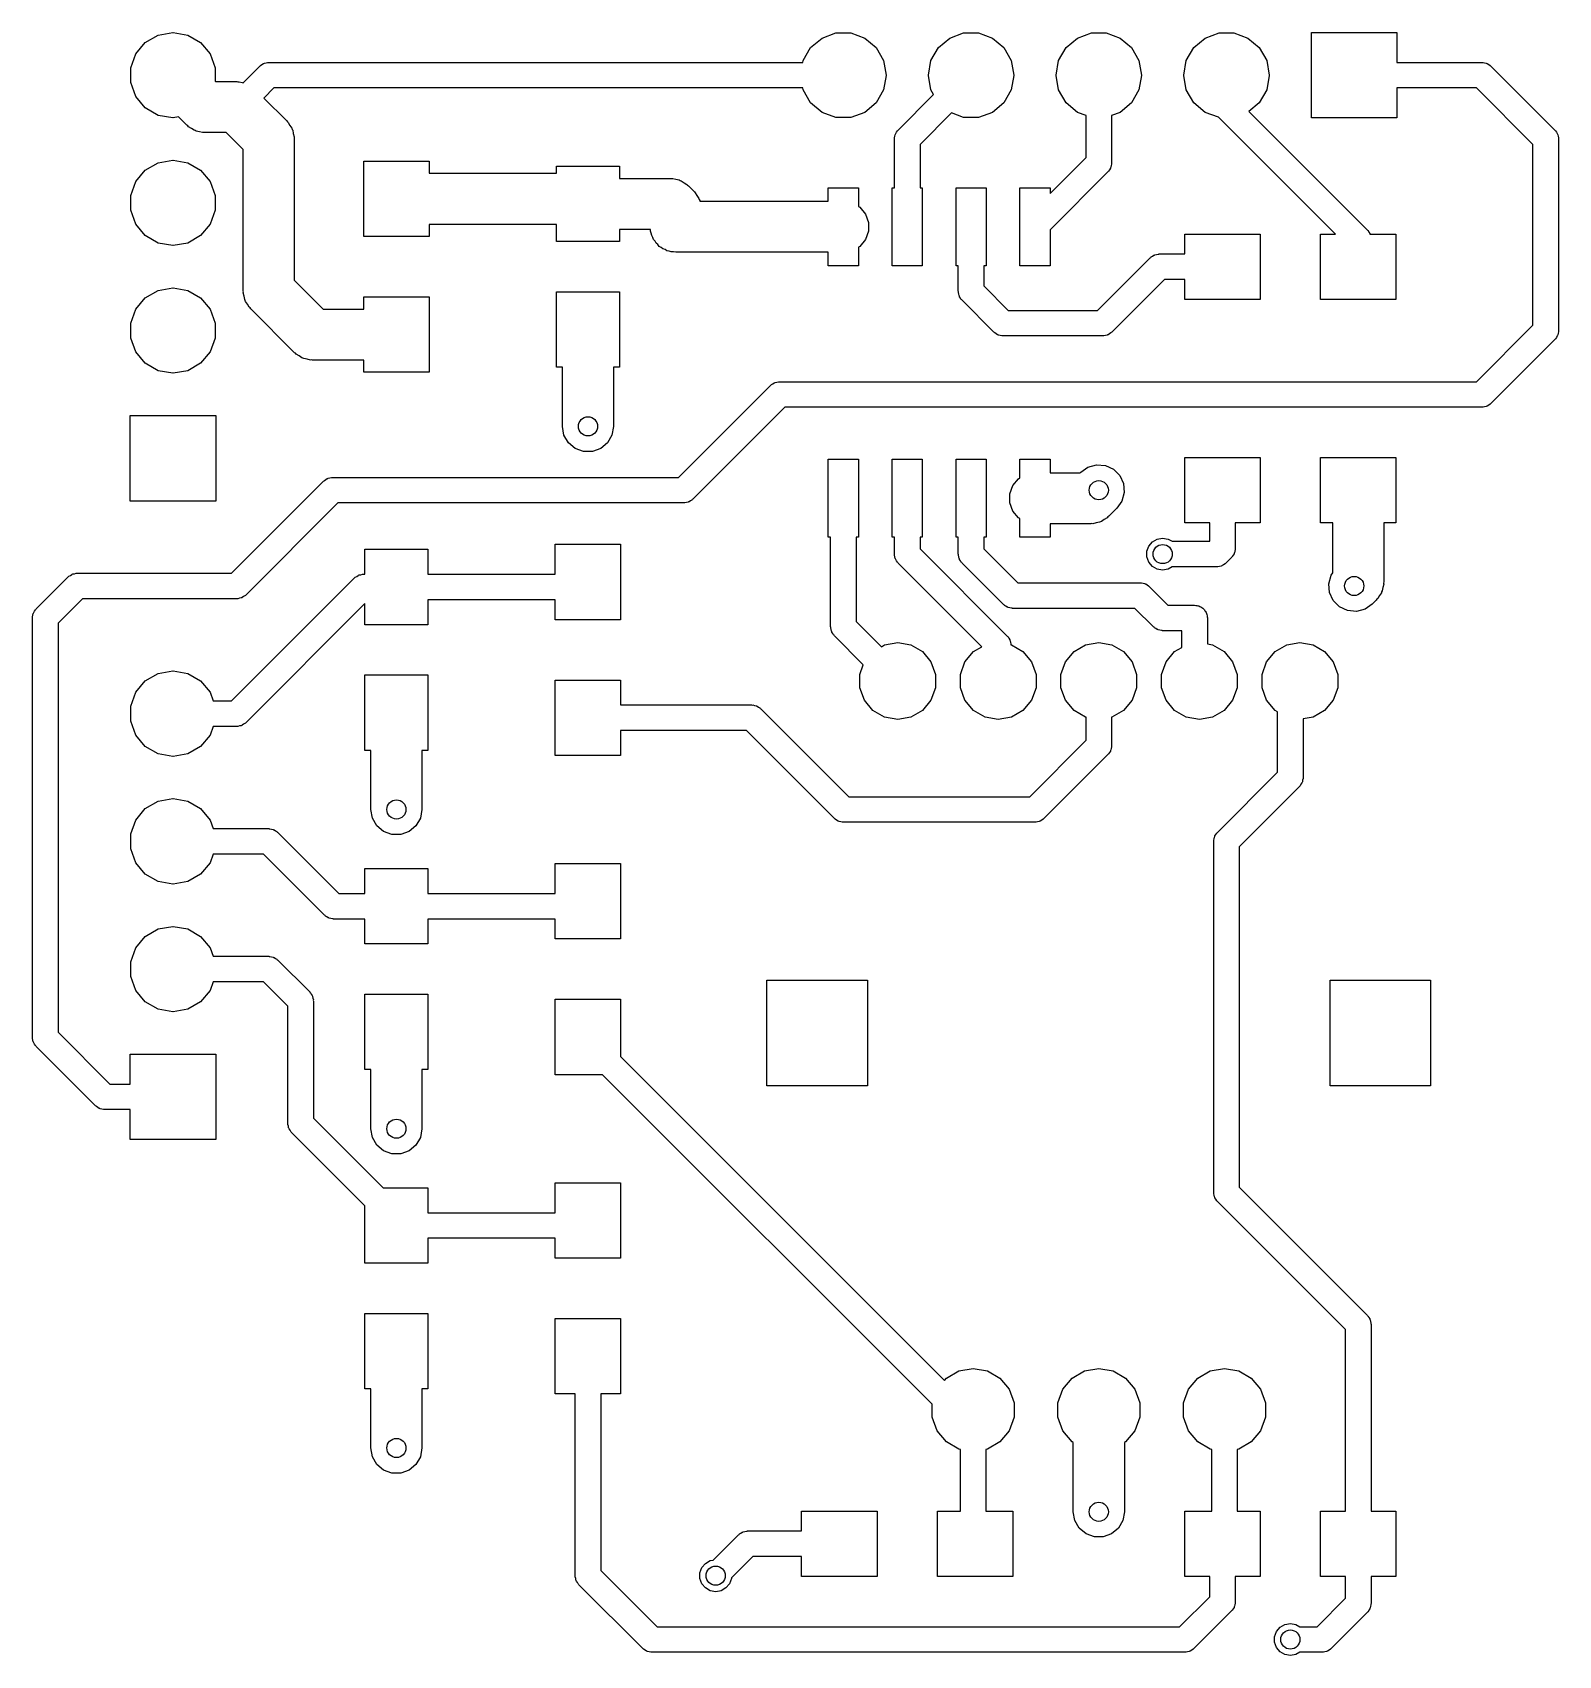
# Model space of a CAD drawing. Extents: x 110.9 to 141.2, y -86.7 to -54.4.
import ezdxf

# ---------------------------------------------------------------- set-up
doc = ezdxf.new("R2010")
doc.units = 0
doc.header["$MEASUREMENT"] = 0
doc.layers.add('BLACK', color=7, linetype='CONTINUOUS')

msp = doc.modelspace()

# ---------------------------------------------------------------- linework, layer by layer
at = {"layer": 'Black'}
for p, q in [((113.115, -54.5939), (113.371, -54.4463)), ((113.371, -54.4463), (113.662, -54.395)), ((113.662, -54.395), (113.668, -54.395)), ((113.668, -54.395), (113.959, -54.4463)), ((113.959, -54.4463), (114.215, -54.5939)), ((126.349, -54.6954), (126.575, -54.5056)), ((126.575, -54.5056), (126.852, -54.4047)), ((126.852, -54.4047), (127.148, -54.4047)), ((127.148, -54.4047), (127.425, -54.5056)), ((127.425, -54.5056), (127.651, -54.6954)), ((128.889, -54.6954), (129.115, -54.5056)), ((129.115, -54.5056), (129.392, -54.4047)), ((129.392, -54.4047), (129.688, -54.4047)), ((129.688, -54.4047), (129.965, -54.5056)), ((129.965, -54.5056), (130.191, -54.6954)), ((131.429, -54.6954), (131.655, -54.5056)), ((131.655, -54.5056), (131.932, -54.4047)), ((131.932, -54.4047), (132.228, -54.4047)), ((132.228, -54.4047), (132.505, -54.5056)), ((132.505, -54.5056), (132.731, -54.6954)), ((133.969, -54.6954), (134.195, -54.5056)), ((134.195, -54.5056), (134.472, -54.4047)), ((134.472, -54.4047), (134.768, -54.4047)), ((134.768, -54.4047), (135.045, -54.5056)), ((135.045, -54.5056), (135.271, -54.6954)), ((136.31, -56.095), (136.31, -54.395)), ((136.31, -54.395), (138.01, -54.395)), ((138.01, -54.395), (138.01, -54.991)), ((112.825, -55.0974), (112.926, -54.82)), ((112.926, -54.82), (113.115, -54.5939)), ((114.215, -54.5939), (114.404, -54.82)), ((114.404, -54.82), (114.505, -55.0974)), ((126.201, -54.951), (126.349, -54.6954)), ((127.651, -54.6954), (127.799, -54.951)), ((128.741, -54.951), (128.889, -54.6954)), ((130.191, -54.6954), (130.339, -54.951)), ((131.281, -54.951), (131.429, -54.6954)), ((132.731, -54.6954), (132.879, -54.951)), ((133.821, -54.951), (133.969, -54.6954)), ((135.271, -54.6954), (135.419, -54.951)), ((112.825, -55.3926), (112.825, -55.0974)), ((114.505, -55.0974), (114.505, -55.3669)), ((115.061, -55.3943), (115.39, -55.0654)), ((115.39, -55.0654), (115.4, -55.059)), ((115.4, -55.059), (115.407, -55.0504)), ((115.407, -55.0504), (115.435, -55.0338)), ((115.435, -55.0338), (115.463, -55.0148)), ((115.463, -55.0148), (115.473, -55.0119)), ((115.473, -55.0119), (115.483, -55.0063)), ((115.483, -55.0063), (115.516, -55.0006)), ((115.516, -55.0006), (115.548, -54.992)), ((115.548, -54.992), (115.559, -54.9929)), ((115.559, -54.9929), (115.57, -54.991)), ((115.57, -54.991), (126.194, -54.991)), ((126.194, -54.991), (126.201, -54.951)), ((127.799, -54.951), (127.85, -55.2418)), ((128.69, -55.2418), (128.741, -54.951)), ((130.339, -54.951), (130.39, -55.2418)), ((131.23, -55.2418), (131.281, -54.951)), ((132.879, -54.951), (132.93, -55.2418)), ((133.77, -55.2418), (133.821, -54.951)), ((135.419, -54.951), (135.47, -55.2418)), ((138.01, -54.991), (139.7, -54.991)), ((139.7, -54.991), (139.711, -54.9929)), ((139.711, -54.9929), (139.722, -54.992)), ((139.722, -54.992), (139.754, -55.0006)), ((139.754, -55.0006), (139.787, -55.0063)), ((139.787, -55.0063), (139.797, -55.0119)), ((139.797, -55.0119), (139.807, -55.0148)), ((139.807, -55.0148), (139.835, -55.0338)), ((139.835, -55.0338), (139.863, -55.0504)), ((139.863, -55.0504), (139.87, -55.059)), ((139.87, -55.059), (139.88, -55.0654)), ((139.88, -55.0654), (141.15, -56.3354)), ((112.926, -55.67), (112.825, -55.3926)), ((114.505, -55.3669), (114.51, -55.372)), ((114.51, -55.372), (114.935, -55.372)), ((114.935, -55.372), (114.957, -55.3759)), ((114.957, -55.3759), (114.979, -55.3739)), ((114.979, -55.3739), (115.043, -55.3911)), ((115.043, -55.3911), (115.061, -55.3943)), ((115.675, -55.499), (115.474, -55.7004)), ((126.194, -55.499), (115.675, -55.499)), ((126.201, -55.539), (126.194, -55.499)), ((127.85, -55.2482), (127.799, -55.539)), ((127.85, -55.2418), (127.85, -55.2482)), ((128.69, -55.2482), (128.69, -55.2418)), ((128.741, -55.539), (128.69, -55.2482)), ((130.39, -55.2482), (130.339, -55.539)), ((130.39, -55.2418), (130.39, -55.2482)), ((131.23, -55.2482), (131.23, -55.2418)), ((131.281, -55.539), (131.23, -55.2482)), ((132.93, -55.2482), (132.879, -55.539)), ((132.93, -55.2418), (132.93, -55.2482)), ((133.77, -55.2482), (133.77, -55.2418)), ((133.821, -55.539), (133.77, -55.2482)), ((135.47, -55.2482), (135.419, -55.539)), ((135.47, -55.2418), (135.47, -55.2482)), ((139.595, -55.499), (138.01, -55.499)), ((138.01, -55.499), (138.01, -56.095)), ((140.716, -56.6202), (139.595, -55.499)), ((113.115, -55.8961), (112.926, -55.67)), ((115.474, -55.7004), (115.929, -56.1558)), ((126.349, -55.7946), (126.201, -55.539)), ((126.575, -55.9844), (126.349, -55.7946)), ((127.651, -55.7946), (127.425, -55.9844)), ((127.799, -55.539), (127.651, -55.7946)), ((128.09, -56.3354), (128.795, -55.6312)), ((128.795, -55.6312), (128.741, -55.539)), ((130.191, -55.7946), (129.965, -55.9844)), ((130.339, -55.539), (130.191, -55.7946)), ((131.429, -55.7946), (131.281, -55.539)), ((131.655, -55.9844), (131.429, -55.7946)), ((132.731, -55.7946), (132.505, -55.9844)), ((132.879, -55.539), (132.731, -55.7946)), ((133.969, -55.7946), (133.821, -55.539)), ((134.195, -55.9844), (133.969, -55.7946)), ((135.271, -55.7946), (135.066, -55.9668)), ((135.419, -55.539), (135.271, -55.7946)), ((113.371, -56.0437), (113.115, -55.8961)), ((113.662, -56.095), (113.371, -56.0437)), ((113.668, -56.095), (113.662, -56.095)), ((113.777, -56.0758), (113.668, -56.095)), ((113.941, -56.2392), (113.777, -56.0758)), ((115.929, -56.1558), (115.942, -56.1741)), ((126.852, -56.0853), (126.575, -55.9844)), ((127.148, -56.0853), (126.852, -56.0853)), ((127.425, -55.9844), (127.148, -56.0853)), ((129.148, -55.9963), (128.524, -56.6202)), ((129.392, -56.0853), (129.148, -55.9963)), ((129.688, -56.0853), (129.392, -56.0853)), ((129.965, -55.9844), (129.688, -56.0853)), ((131.826, -56.0466), (131.655, -55.9844)), ((131.826, -56.8848), (131.826, -56.0466)), ((132.505, -55.9844), (132.334, -56.0466)), ((132.334, -56.0466), (132.334, -56.99)), ((134.463, -56.0817), (134.195, -55.9844)), ((136.786, -58.405), (134.463, -56.0817)), ((135.066, -55.9668), (137.42, -58.3204)), ((138.01, -56.095), (136.31, -56.095)), ((113.959, -56.252), (113.941, -56.2392)), ((113.973, -56.2692), (113.959, -56.252)), ((114.031, -56.3023), (113.973, -56.2692)), ((114.085, -56.3404), (114.031, -56.3023)), ((114.107, -56.3462), (114.085, -56.3404)), ((114.126, -56.3574), (114.107, -56.3462)), ((114.192, -56.3689), (114.126, -56.3574)), ((114.256, -56.3861), (114.192, -56.3689)), ((114.278, -56.3841), (114.256, -56.3861)), ((114.3, -56.388), (114.278, -56.3841)), ((114.725, -56.388), (114.3, -56.388)), ((115.062, -56.7254), (114.725, -56.388)), ((115.942, -56.1741), (115.959, -56.1885)), ((115.959, -56.1885), (115.992, -56.2459)), ((115.992, -56.2459), (116.03, -56.3003)), ((116.03, -56.3003), (116.036, -56.3219)), ((116.036, -56.3219), (116.047, -56.3413)), ((116.047, -56.3413), (116.059, -56.4066)), ((116.059, -56.4066), (116.076, -56.4707)), ((116.076, -56.4707), (116.074, -56.493)), ((116.074, -56.493), (116.078, -56.515)), ((128.017, -56.4929), (128.026, -56.4608)), ((128.018, -56.504), (128.017, -56.4929)), ((128.026, -56.4608), (128.031, -56.4281)), ((128.031, -56.4281), (128.037, -56.4184)), ((128.037, -56.4184), (128.04, -56.4077)), ((128.04, -56.4077), (128.059, -56.3805)), ((128.059, -56.3805), (128.075, -56.3517)), ((128.075, -56.3517), (128.084, -56.3445)), ((128.084, -56.3445), (128.09, -56.3354)), ((141.15, -56.3354), (141.156, -56.3445)), ((141.156, -56.3445), (141.165, -56.3517)), ((141.165, -56.3517), (141.181, -56.3805)), ((141.181, -56.3805), (141.2, -56.4077)), ((141.2, -56.4077), (141.203, -56.4184)), ((141.203, -56.4184), (141.209, -56.4281)), ((141.209, -56.4281), (141.214, -56.4608)), ((141.214, -56.4608), (141.223, -56.4929)), ((141.223, -56.4929), (141.222, -56.504)), ((115.062, -59.531), (115.062, -56.7254)), ((116.078, -56.515), (116.078, -59.3206)), ((128.016, -56.515), (128.018, -56.504)), ((128.016, -57.485), (128.016, -56.515)), ((128.524, -56.6202), (128.524, -57.485)), ((140.716, -60.2198), (140.716, -56.6202)), ((141.222, -56.504), (141.224, -56.515)), ((141.224, -56.515), (141.224, -60.325)), ((112.926, -57.36), (113.115, -57.1339)), ((113.115, -57.1339), (113.371, -56.9863)), ((113.371, -56.9863), (113.662, -56.935)), ((113.662, -56.935), (113.668, -56.935)), ((113.668, -56.935), (113.959, -56.9863)), ((113.959, -56.9863), (114.215, -57.1339)), ((114.215, -57.1339), (114.404, -57.36)), ((117.46, -58.455), (117.46, -56.955)), ((117.46, -56.955), (118.76, -56.955)), ((118.76, -56.955), (118.76, -57.197)), ((121.295, -57.197), (121.295, -57.055)), ((121.295, -57.055), (122.545, -57.055)), ((122.545, -57.055), (122.545, -57.297)), ((131.11, -57.6008), (131.826, -56.8848)), ((132.291, -57.1245), (132.275, -57.1533)), ((132.31, -57.0973), (132.291, -57.1245)), ((132.313, -57.0866), (132.31, -57.0973)), ((132.319, -57.0769), (132.313, -57.0866)), ((132.324, -57.0442), (132.319, -57.0769)), ((132.333, -57.0121), (132.324, -57.0442)), ((132.334, -56.99), (132.332, -57.001)), ((132.332, -57.001), (132.333, -57.0121)), ((112.825, -57.6374), (112.926, -57.36)), ((114.404, -57.36), (114.505, -57.6374)), ((118.76, -57.197), (121.295, -57.197)), ((122.545, -57.297), (123.561, -57.297)), ((123.561, -57.297), (123.583, -57.3009)), ((123.583, -57.3009), (123.605, -57.2989)), ((123.605, -57.2989), (123.669, -57.3161)), ((123.669, -57.3161), (123.735, -57.3276)), ((123.735, -57.3276), (123.754, -57.3388)), ((123.754, -57.3388), (123.776, -57.3446)), ((123.776, -57.3446), (123.83, -57.3827)), ((123.83, -57.3827), (123.888, -57.4158)), ((123.888, -57.4158), (123.902, -57.433)), ((123.902, -57.433), (123.92, -57.4458)), ((123.92, -57.4458), (124.024, -57.5498)), ((132.26, -57.1696), (131.11, -58.3192)), ((132.266, -57.1605), (132.26, -57.1696)), ((132.275, -57.1533), (132.266, -57.1605)), ((112.825, -57.9326), (112.825, -57.6374)), ((114.505, -57.6374), (114.505, -57.9326)), ((124.024, -57.5498), (124.037, -57.5681)), ((124.037, -57.5681), (124.054, -57.5825)), ((124.054, -57.5825), (124.087, -57.6399)), ((124.087, -57.6399), (124.125, -57.6943)), ((124.125, -57.6943), (124.131, -57.7159)), ((124.131, -57.7159), (124.142, -57.7353)), ((124.142, -57.7353), (124.145, -57.752)), ((124.145, -57.752), (126.7, -57.752)), ((126.7, -57.752), (126.7, -57.485)), ((126.7, -57.485), (127.3, -57.485)), ((127.3, -57.485), (127.3, -57.8555)), ((127.97, -59.035), (127.97, -57.485)), ((127.97, -57.485), (128.016, -57.485)), ((128.524, -57.485), (128.57, -57.485)), ((128.57, -57.485), (128.57, -59.035)), ((129.24, -59.035), (129.24, -57.485)), ((129.24, -57.485), (129.84, -57.485)), ((129.84, -57.485), (129.84, -59.035)), ((130.51, -59.035), (130.51, -57.485)), ((130.51, -57.485), (131.11, -57.485)), ((131.11, -57.485), (131.11, -57.6008)), ((112.926, -58.21), (112.825, -57.9326)), ((114.505, -57.9326), (114.404, -58.21)), ((127.3, -57.8555), (127.327, -57.8708)), ((127.327, -57.8708), (127.44, -58.006)), ((127.44, -58.006), (127.5, -58.1718)), ((113.115, -58.4361), (112.926, -58.21)), ((114.404, -58.21), (114.215, -58.4361)), ((121.295, -58.213), (118.76, -58.213)), ((118.76, -58.213), (118.76, -58.455)), ((121.295, -58.555), (121.295, -58.213)), ((123.165, -58.313), (122.545, -58.313)), ((122.545, -58.313), (122.545, -58.555)), ((123.165, -58.3482), (123.165, -58.313)), ((123.18, -58.39), (123.165, -58.3482)), ((123.188, -58.4337), (123.18, -58.39)), ((127.5, -58.3482), (127.44, -58.514)), ((127.5, -58.1718), (127.5, -58.3482)), ((131.11, -58.3192), (131.11, -59.035)), ((133.79, -58.801), (133.79, -58.405)), ((133.79, -58.405), (135.29, -58.405)), ((135.29, -58.405), (135.29, -59.705)), ((136.49, -59.705), (136.49, -58.405)), ((136.49, -58.405), (136.786, -58.405)), ((137.42, -58.3204), (137.426, -58.3295)), ((137.426, -58.3295), (137.435, -58.3367)), ((137.435, -58.3367), (137.451, -58.3655)), ((137.451, -58.3655), (137.47, -58.3927)), ((137.47, -58.3927), (137.473, -58.4034)), ((137.473, -58.4034), (137.474, -58.405)), ((137.474, -58.405), (137.99, -58.405)), ((137.99, -58.405), (137.99, -59.705)), ((113.371, -58.5837), (113.115, -58.4361)), ((113.662, -58.635), (113.371, -58.5837)), ((113.668, -58.635), (113.662, -58.635)), ((113.959, -58.5837), (113.668, -58.635)), ((114.215, -58.4361), (113.959, -58.5837)), ((118.76, -58.455), (117.46, -58.455)), ((122.545, -58.555), (121.295, -58.555)), ((123.21, -58.4722), (123.188, -58.4337)), ((123.225, -58.514), (123.21, -58.4722)), ((123.254, -58.548), (123.225, -58.514)), ((123.276, -58.5865), (123.254, -58.548)), ((123.31, -58.6151), (123.276, -58.5865)), ((123.338, -58.6492), (123.31, -58.6151)), ((123.377, -58.6714), (123.338, -58.6492)), ((123.411, -58.6999), (123.377, -58.6714)), ((123.453, -58.7151), (123.411, -58.6999)), ((123.491, -58.7374), (123.453, -58.7151)), ((123.535, -58.7451), (123.491, -58.7374)), ((123.577, -58.7603), (123.535, -58.7451)), ((127.327, -58.6492), (127.3, -58.6645)), ((127.3, -58.6645), (127.3, -59.035)), ((127.44, -58.514), (127.327, -58.6492)), ((123.621, -58.7603), (123.577, -58.7603)), ((123.665, -58.768), (123.621, -58.7603)), ((126.7, -58.768), (123.665, -58.768)), ((126.7, -59.035), (126.7, -58.768)), ((127.3, -59.035), (126.7, -59.035)), ((128.57, -59.035), (127.97, -59.035)), ((129.286, -59.035), (129.24, -59.035)), ((129.286, -59.543), (129.286, -59.035)), ((129.84, -59.035), (129.794, -59.035)), ((129.794, -59.035), (129.794, -59.4378)), ((131.11, -59.035), (130.51, -59.035)), ((132.054, -59.924), (133.102, -58.8754)), ((133.102, -58.8754), (133.112, -58.869)), ((133.112, -58.869), (133.119, -58.8604)), ((133.119, -58.8604), (133.147, -58.8438)), ((133.147, -58.8438), (133.175, -58.8248)), ((133.175, -58.8248), (133.185, -58.8219)), ((133.185, -58.8219), (133.195, -58.8163)), ((133.195, -58.8163), (133.228, -58.8106)), ((133.228, -58.8106), (133.26, -58.802)), ((133.26, -58.802), (133.271, -58.8029)), ((133.271, -58.8029), (133.282, -58.801)), ((133.282, -58.801), (133.79, -58.801)), ((116.078, -59.3206), (116.654, -59.897)), ((133.387, -59.309), (132.339, -60.3576)), ((133.79, -59.309), (133.387, -59.309)), ((133.79, -59.705), (133.79, -59.309)), ((112.926, -59.9), (113.115, -59.6739)), ((113.115, -59.6739), (113.371, -59.5263)), ((113.371, -59.5263), (113.662, -59.475)), ((113.662, -59.475), (113.668, -59.475)), ((113.668, -59.475), (113.959, -59.5263)), ((113.959, -59.5263), (114.215, -59.6739)), ((114.215, -59.6739), (114.404, -59.9)), ((115.066, -59.553), (115.062, -59.531)), ((115.064, -59.5753), (115.066, -59.553)), ((115.081, -59.6394), (115.064, -59.5753)), ((115.093, -59.7047), (115.081, -59.6394)), ((115.104, -59.7241), (115.093, -59.7047)), ((115.11, -59.7457), (115.104, -59.7241)), ((117.46, -59.897), (117.46, -59.655)), ((117.46, -59.655), (118.76, -59.655)), ((118.76, -59.655), (118.76, -61.155)), ((121.295, -61.055), (121.295, -59.555)), ((121.295, -59.555), (122.545, -59.555)), ((122.545, -59.555), (122.545, -61.055)), ((129.288, -59.554), (129.286, -59.543)), ((129.287, -59.5651), (129.288, -59.554)), ((129.296, -59.5972), (129.287, -59.5651)), ((129.301, -59.6299), (129.296, -59.5972)), ((129.307, -59.6396), (129.301, -59.6299)), ((129.31, -59.6503), (129.307, -59.6396)), ((129.329, -59.6775), (129.31, -59.6503)), ((129.345, -59.7063), (129.329, -59.6775)), ((129.354, -59.7135), (129.345, -59.7063)), ((129.36, -59.7226), (129.354, -59.7135)), ((129.995, -60.3576), (129.36, -59.7226)), ((129.794, -59.4378), (130.28, -59.924)), ((135.29, -59.705), (133.79, -59.705)), ((137.99, -59.705), (136.49, -59.705)), ((112.825, -60.1774), (112.926, -59.9)), ((114.404, -59.9), (114.505, -60.1774)), ((115.148, -59.8001), (115.11, -59.7457)), ((115.181, -59.8575), (115.148, -59.8001)), ((115.198, -59.8719), (115.181, -59.8575)), ((115.211, -59.8902), (115.198, -59.8719)), ((116.085, -60.7642), (115.211, -59.8902)), ((116.654, -59.897), (117.46, -59.897)), ((130.28, -59.924), (132.054, -59.924)), ((112.825, -60.4726), (112.825, -60.1774)), ((114.505, -60.1774), (114.505, -60.4726)), ((130.005, -60.364), (129.995, -60.3576)), ((130.012, -60.3726), (130.005, -60.364)), ((132.329, -60.364), (132.322, -60.3726)), ((132.339, -60.3576), (132.329, -60.364)), ((139.595, -61.341), (140.716, -60.2198)), ((141.223, -60.3471), (141.214, -60.3792)), ((141.224, -60.325), (141.222, -60.336)), ((141.222, -60.336), (141.223, -60.3471)), ((112.926, -60.75), (112.825, -60.4726)), ((114.505, -60.4726), (114.404, -60.75)), ((130.04, -60.3892), (130.012, -60.3726)), ((130.068, -60.4082), (130.04, -60.3892)), ((130.078, -60.4111), (130.068, -60.4082)), ((130.088, -60.4167), (130.078, -60.4111)), ((130.121, -60.4224), (130.088, -60.4167)), ((130.153, -60.431), (130.121, -60.4224)), ((130.164, -60.4301), (130.153, -60.431)), ((130.175, -60.432), (130.164, -60.4301)), ((132.159, -60.432), (130.175, -60.432)), ((132.17, -60.4301), (132.159, -60.432)), ((132.181, -60.431), (132.17, -60.4301)), ((132.213, -60.4224), (132.181, -60.431)), ((132.246, -60.4167), (132.213, -60.4224)), ((132.256, -60.4111), (132.246, -60.4167)), ((132.266, -60.4082), (132.256, -60.4111)), ((132.294, -60.3892), (132.266, -60.4082)), ((132.322, -60.3726), (132.294, -60.3892)), ((141.15, -60.5046), (139.88, -61.7746)), ((141.156, -60.4955), (141.15, -60.5046)), ((141.165, -60.4883), (141.156, -60.4955)), ((141.181, -60.4595), (141.165, -60.4883)), ((141.2, -60.4323), (141.181, -60.4595)), ((141.203, -60.4216), (141.2, -60.4323)), ((141.209, -60.4119), (141.203, -60.4216)), ((141.214, -60.3792), (141.209, -60.4119)), ((113.115, -60.9761), (112.926, -60.75)), ((113.371, -61.1237), (113.115, -60.9761)), ((114.215, -60.9761), (113.959, -61.1237)), ((114.404, -60.75), (114.215, -60.9761)), ((116.103, -60.777), (116.085, -60.7642)), ((116.117, -60.7942), (116.103, -60.777)), ((116.175, -60.8273), (116.117, -60.7942)), ((116.229, -60.8654), (116.175, -60.8273)), ((116.251, -60.8712), (116.229, -60.8654)), ((116.27, -60.8824), (116.251, -60.8712)), ((116.336, -60.8939), (116.27, -60.8824)), ((116.4, -60.9111), (116.336, -60.8939)), ((116.422, -60.9091), (116.4, -60.9111)), ((116.444, -60.913), (116.422, -60.9091)), ((117.46, -60.913), (116.444, -60.913)), ((117.46, -61.155), (117.46, -60.913)), ((113.662, -61.175), (113.371, -61.1237)), ((113.668, -61.175), (113.662, -61.175)), ((113.959, -61.1237), (113.668, -61.175)), ((118.76, -61.155), (117.46, -61.155)), ((121.412, -61.055), (121.295, -61.055)), ((121.412, -62.23), (121.412, -61.055)), ((122.545, -61.055), (122.428, -61.055)), ((122.428, -61.055), (122.428, -62.23)), ((123.72, -63.246), (125.55, -61.4154)), ((125.55, -61.4154), (125.56, -61.409)), ((125.56, -61.409), (125.567, -61.4004)), ((125.567, -61.4004), (125.595, -61.3838)), ((125.595, -61.3838), (125.623, -61.3648)), ((125.623, -61.3648), (125.633, -61.3619)), ((125.633, -61.3619), (125.643, -61.3563)), ((125.643, -61.3563), (125.676, -61.3506)), ((125.676, -61.3506), (125.708, -61.342)), ((125.708, -61.342), (125.719, -61.3429)), ((125.719, -61.3429), (125.73, -61.341)), ((125.73, -61.341), (139.595, -61.341)), ((125.835, -61.849), (124.005, -63.6796)), ((139.7, -61.849), (125.835, -61.849)), ((139.711, -61.8471), (139.7, -61.849)), ((139.722, -61.848), (139.711, -61.8471)), ((139.754, -61.8394), (139.722, -61.848)), ((139.787, -61.8337), (139.754, -61.8394)), ((139.797, -61.8281), (139.787, -61.8337)), ((139.807, -61.8252), (139.797, -61.8281)), ((139.835, -61.8062), (139.807, -61.8252)), ((139.863, -61.7896), (139.835, -61.8062)), ((139.87, -61.781), (139.863, -61.7896)), ((139.88, -61.7746), (139.87, -61.781)), ((112.815, -63.715), (112.815, -62.015)), ((112.815, -62.015), (114.515, -62.015)), ((114.515, -62.015), (114.515, -63.715)), ((121.443, -62.4037), (121.412, -62.23)), ((122.428, -62.23), (122.397, -62.4037)), ((121.531, -62.5565), (121.443, -62.4037)), ((121.666, -62.6699), (121.531, -62.5565)), ((122.309, -62.5565), (122.174, -62.6699)), ((122.397, -62.4037), (122.309, -62.5565)), ((121.832, -62.7303), (121.666, -62.6699)), ((122.008, -62.7303), (121.832, -62.7303)), ((122.174, -62.6699), (122.008, -62.7303)), ((126.7, -64.435), (126.7, -62.885)), ((126.7, -62.885), (127.3, -62.885)), ((127.3, -62.885), (127.3, -64.435)), ((127.97, -64.435), (127.97, -62.885)), ((127.97, -62.885), (128.57, -62.885)), ((128.57, -62.885), (128.57, -64.435)), ((129.24, -64.435), (129.24, -62.885)), ((129.24, -62.885), (129.84, -62.885)), ((129.84, -62.885), (129.84, -64.435)), ((130.51, -63.2555), (130.51, -62.885)), ((130.51, -62.885), (131.11, -62.885)), ((131.11, -62.885), (131.11, -63.152)), ((133.79, -64.15), (133.79, -62.85)), ((133.79, -62.85), (135.29, -62.85)), ((135.29, -62.85), (135.29, -64.15)), ((136.49, -64.15), (136.49, -62.85)), ((136.49, -62.85), (137.99, -62.85)), ((137.99, -62.85), (137.99, -64.15)), ((116.705, -63.2888), (116.733, -63.2698)), ((116.733, -63.2698), (116.743, -63.2669)), ((116.743, -63.2669), (116.753, -63.2613)), ((116.753, -63.2613), (116.786, -63.2556)), ((116.786, -63.2556), (116.818, -63.247)), ((116.818, -63.247), (116.829, -63.2479)), ((116.829, -63.2479), (116.84, -63.246)), ((116.84, -63.246), (123.72, -63.246)), ((130.37, -63.406), (130.483, -63.2708)), ((130.483, -63.2708), (130.51, -63.2555)), ((131.11, -63.152), (131.71, -63.152)), ((131.71, -63.152), (131.721, -63.1408)), ((131.721, -63.1408), (131.865, -63.0396)), ((131.865, -63.0396), (132.036, -62.9939)), ((132.036, -62.9939), (132.211, -63.0093)), ((132.211, -63.0093), (132.371, -63.0839)), ((132.371, -63.0839), (132.496, -63.2086)), ((132.496, -63.2086), (132.571, -63.3685)), ((114.83, -65.151), (116.66, -63.3204)), ((116.66, -63.3204), (116.67, -63.314)), ((116.67, -63.314), (116.677, -63.3054)), ((116.677, -63.3054), (116.705, -63.2888)), ((130.31, -63.5718), (130.37, -63.406)), ((130.31, -63.7482), (130.31, -63.5718)), ((132.586, -63.5443), (132.54, -63.7147)), ((132.571, -63.3685), (132.586, -63.5443)), ((114.515, -63.715), (112.815, -63.715)), ((116.945, -63.754), (115.115, -65.5846)), ((123.825, -63.754), (116.945, -63.754)), ((123.836, -63.7521), (123.825, -63.754)), ((123.847, -63.753), (123.836, -63.7521)), ((123.879, -63.7444), (123.847, -63.753)), ((123.912, -63.7387), (123.879, -63.7444)), ((123.922, -63.7331), (123.912, -63.7387)), ((123.932, -63.7302), (123.922, -63.7331)), ((123.96, -63.7112), (123.932, -63.7302)), ((123.988, -63.6946), (123.96, -63.7112)), ((123.995, -63.686), (123.988, -63.6946)), ((124.005, -63.6796), (123.995, -63.686)), ((130.37, -63.914), (130.31, -63.7482)), ((130.483, -64.0492), (130.37, -63.914)), ((132.439, -63.8592), (132.279, -64.0192)), ((132.54, -63.7147), (132.439, -63.8592)), ((130.51, -64.0645), (130.483, -64.0492)), ((130.51, -64.435), (130.51, -64.0645)), ((131.92, -64.168), (131.11, -64.168)), ((131.11, -64.168), (131.11, -64.435)), ((131.942, -64.1641), (131.92, -64.168)), ((131.964, -64.1661), (131.942, -64.1641)), ((132.028, -64.1489), (131.964, -64.1661)), ((132.094, -64.1374), (132.028, -64.1489)), ((132.113, -64.1262), (132.094, -64.1374)), ((132.135, -64.1204), (132.113, -64.1262)), ((132.189, -64.0823), (132.135, -64.1204)), ((132.247, -64.0492), (132.189, -64.0823)), ((132.261, -64.032), (132.247, -64.0492)), ((132.279, -64.0192), (132.261, -64.032)), ((134.286, -64.15), (133.79, -64.15)), ((134.286, -64.516), (134.286, -64.15)), ((135.29, -64.15), (134.794, -64.15)), ((134.794, -64.15), (134.794, -64.658)), ((136.732, -64.15), (136.49, -64.15)), ((136.732, -65.144), (136.732, -64.15)), ((137.99, -64.15), (137.748, -64.15)), ((137.748, -64.15), (137.748, -65.325)), ((126.746, -64.435), (126.7, -64.435)), ((126.746, -66.215), (126.746, -64.435)), ((127.3, -64.435), (127.254, -64.435)), ((127.254, -64.435), (127.254, -66.1098)), ((128.016, -64.435), (127.97, -64.435)), ((128.016, -64.77), (128.016, -64.435)), ((128.57, -64.435), (128.524, -64.435)), ((128.524, -64.435), (128.524, -64.6648)), ((129.286, -64.435), (129.24, -64.435)), ((129.286, -64.77), (129.286, -64.435)), ((129.84, -64.435), (129.794, -64.435)), ((129.794, -64.435), (129.794, -64.6648)), ((131.11, -64.435), (130.51, -64.435)), ((133.074, -64.6106), (133.145, -64.5259)), ((133.145, -64.5259), (133.241, -64.4705)), ((133.241, -64.4705), (133.35, -64.4513)), ((133.35, -64.4513), (133.459, -64.4705)), ((133.459, -64.4705), (133.538, -64.516)), ((133.538, -64.516), (133.799, -64.516)), ((133.799, -64.516), (134.286, -64.516)), ((117.485, -65.171), (117.485, -64.675)), ((117.485, -64.675), (118.735, -64.675)), ((118.735, -64.675), (118.735, -65.171)), ((121.27, -65.171), (121.27, -64.575)), ((121.27, -64.575), (122.57, -64.575)), ((122.57, -64.575), (122.57, -66.075)), ((128.018, -64.781), (128.016, -64.77)), ((128.017, -64.7921), (128.018, -64.781)), ((128.026, -64.8242), (128.017, -64.7921)), ((128.031, -64.8569), (128.026, -64.8242)), ((128.037, -64.8666), (128.031, -64.8569)), ((128.04, -64.8773), (128.037, -64.8666)), ((128.059, -64.9045), (128.04, -64.8773)), ((128.524, -64.6648), (130.26, -66.4004)), ((129.288, -64.781), (129.286, -64.77)), ((129.287, -64.7921), (129.288, -64.781)), ((129.296, -64.8242), (129.287, -64.7921)), ((129.301, -64.8569), (129.296, -64.8242)), ((129.307, -64.8666), (129.301, -64.8569)), ((129.31, -64.8773), (129.307, -64.8666)), ((129.329, -64.9045), (129.31, -64.8773)), ((129.794, -64.6648), (130.471, -65.3415)), ((133.036, -64.7147), (133.074, -64.6106)), ((133.036, -64.8253), (133.036, -64.7147)), ((133.074, -64.9294), (133.036, -64.8253)), ((134.72, -64.8376), (134.608, -64.9496)), ((134.726, -64.8285), (134.72, -64.8376)), ((134.735, -64.8213), (134.726, -64.8285)), ((134.751, -64.7925), (134.735, -64.8213)), ((134.77, -64.7653), (134.751, -64.7925)), ((134.773, -64.7546), (134.77, -64.7653)), ((134.779, -64.7449), (134.773, -64.7546)), ((134.784, -64.7122), (134.779, -64.7449)), ((134.793, -64.6801), (134.784, -64.7122)), ((134.794, -64.658), (134.792, -64.669)), ((134.792, -64.669), (134.793, -64.6801)), ((111.59, -65.219), (111.597, -65.2104)), ((111.597, -65.2104), (111.625, -65.1938)), ((111.625, -65.1938), (111.653, -65.1748)), ((111.653, -65.1748), (111.663, -65.1719)), ((111.663, -65.1719), (111.673, -65.1663)), ((111.673, -65.1663), (111.706, -65.1606)), ((111.706, -65.1606), (111.738, -65.152)), ((111.738, -65.152), (111.749, -65.1529)), ((111.749, -65.1529), (111.76, -65.151)), ((111.76, -65.151), (114.83, -65.151)), ((117.32, -65.2138), (117.348, -65.1948)), ((117.348, -65.1948), (117.358, -65.1919)), ((117.358, -65.1919), (117.368, -65.1863)), ((117.368, -65.1863), (117.401, -65.1806)), ((117.401, -65.1806), (117.433, -65.172)), ((117.433, -65.172), (117.444, -65.1729)), ((117.444, -65.1729), (117.455, -65.171)), ((117.455, -65.171), (117.485, -65.171)), ((118.735, -65.171), (121.27, -65.171)), ((128.075, -64.9333), (128.059, -64.9045)), ((128.084, -64.9405), (128.075, -64.9333)), ((128.09, -64.9496), (128.084, -64.9405)), ((129.754, -66.6133), (128.09, -64.9496)), ((129.345, -64.9333), (129.329, -64.9045)), ((129.354, -64.9405), (129.345, -64.9333)), ((129.36, -64.9496), (129.354, -64.9405)), ((130.186, -65.7751), (129.36, -64.9496)), ((133.145, -65.0141), (133.074, -64.9294)), ((133.241, -65.0695), (133.145, -65.0141)), ((133.35, -65.0887), (133.241, -65.0695)), ((133.459, -65.0695), (133.35, -65.0887)), ((133.538, -65.024), (133.459, -65.0695)), ((133.799, -65.024), (133.538, -65.024)), ((134.428, -65.024), (133.799, -65.024)), ((134.439, -65.0221), (134.428, -65.024)), ((134.45, -65.023), (134.439, -65.0221)), ((134.482, -65.0144), (134.45, -65.023)), ((134.515, -65.0087), (134.482, -65.0144)), ((134.525, -65.0031), (134.515, -65.0087)), ((134.535, -65.0002), (134.525, -65.0031)), ((134.563, -64.9812), (134.535, -65.0002)), ((134.591, -64.9646), (134.563, -64.9812)), ((134.598, -64.956), (134.591, -64.9646)), ((134.608, -64.9496), (134.598, -64.956)), ((136.654, -65.3607), (136.7, -65.1903)), ((136.7, -65.1903), (136.732, -65.144)), ((110.945, -65.8604), (111.58, -65.2254)), ((111.58, -65.2254), (111.59, -65.219)), ((114.83, -67.691), (117.275, -65.2454)), ((117.275, -65.2454), (117.285, -65.239)), ((117.285, -65.239), (117.292, -65.2304)), ((117.292, -65.2304), (117.32, -65.2138)), ((130.471, -65.3415), (132.906, -65.3415)), ((132.906, -65.3415), (132.917, -65.3434)), ((132.917, -65.3434), (132.928, -65.3425)), ((132.928, -65.3425), (132.96, -65.3511)), ((132.96, -65.3511), (132.992, -65.3568)), ((132.992, -65.3568), (133.002, -65.3624)), ((133.002, -65.3624), (133.013, -65.3653)), ((133.013, -65.3653), (133.04, -65.3843)), ((133.04, -65.3843), (133.069, -65.4009)), ((133.069, -65.4009), (133.076, -65.4095)), ((133.076, -65.4095), (133.085, -65.4159)), ((133.085, -65.4159), (133.455, -65.786)), ((136.669, -65.5365), (136.654, -65.3607)), ((137.706, -65.5181), (137.7, -65.5397)), ((137.717, -65.4987), (137.706, -65.5181)), ((137.729, -65.4334), (137.717, -65.4987)), ((137.746, -65.3693), (137.729, -65.4334)), ((137.748, -65.325), (137.744, -65.347)), ((137.744, -65.347), (137.746, -65.3693)), ((111.865, -65.659), (111.379, -66.1452)), ((114.935, -65.659), (111.865, -65.659)), ((114.946, -65.6571), (114.935, -65.659)), ((114.957, -65.658), (114.946, -65.6571)), ((114.989, -65.6494), (114.957, -65.658)), ((115.022, -65.6437), (114.989, -65.6494)), ((115.032, -65.6381), (115.022, -65.6437)), ((115.042, -65.6352), (115.032, -65.6381)), ((115.07, -65.6162), (115.042, -65.6352)), ((115.098, -65.5996), (115.07, -65.6162)), ((115.105, -65.591), (115.098, -65.5996)), ((115.115, -65.5846), (115.105, -65.591)), ((117.485, -65.7542), (115.115, -68.1246)), ((117.485, -66.175), (117.485, -65.7542)), ((121.27, -65.679), (118.735, -65.679)), ((118.735, -65.679), (118.735, -66.175)), ((121.27, -66.075), (121.27, -65.679)), ((130.195, -65.7815), (130.186, -65.7751)), ((130.202, -65.7901), (130.195, -65.7815)), ((130.231, -65.8067), (130.202, -65.7901)), ((130.258, -65.8257), (130.231, -65.8067)), ((130.269, -65.8286), (130.258, -65.8257)), ((130.279, -65.8342), (130.269, -65.8286)), ((130.311, -65.8399), (130.279, -65.8342)), ((130.343, -65.8485), (130.311, -65.8399)), ((130.354, -65.8476), (130.343, -65.8485)), ((130.366, -65.8495), (130.354, -65.8476)), ((132.8, -65.8495), (130.366, -65.8495)), ((133.17, -66.2196), (132.8, -65.8495)), ((133.455, -65.786), (133.985, -65.786)), ((133.985, -65.786), (134.007, -65.7899)), ((134.007, -65.7899), (134.029, -65.7899)), ((134.029, -65.7899), (134.05, -65.7975)), ((134.05, -65.7975), (134.072, -65.8013)), ((134.072, -65.8013), (134.091, -65.8124)), ((134.091, -65.8124), (134.112, -65.82)), ((134.112, -65.82), (134.129, -65.8343)), ((134.129, -65.8343), (134.148, -65.8454)), ((134.148, -65.8454), (134.163, -65.8624)), ((136.744, -65.6964), (136.669, -65.5365)), ((136.869, -65.8211), (136.744, -65.6964)), ((137.029, -65.8957), (136.869, -65.8211)), ((137.519, -65.7642), (137.375, -65.8654)), ((137.599, -65.6842), (137.519, -65.7642)), ((137.612, -65.6659), (137.599, -65.6842)), ((137.629, -65.6515), (137.612, -65.6659)), ((137.662, -65.5941), (137.629, -65.6515)), ((137.7, -65.5397), (137.662, -65.5941)), ((110.871, -66.04), (110.873, -66.029)), ((110.871, -74.383), (110.871, -66.04)), ((110.872, -66.0179), (110.881, -65.9858)), ((110.873, -66.029), (110.872, -66.0179)), ((110.881, -65.9858), (110.886, -65.9531)), ((110.886, -65.9531), (110.892, -65.9434)), ((110.892, -65.9434), (110.895, -65.9327)), ((110.895, -65.9327), (110.914, -65.9055)), ((110.914, -65.9055), (110.93, -65.8767)), ((110.93, -65.8767), (110.939, -65.8695)), ((110.939, -65.8695), (110.945, -65.8604)), ((111.379, -66.1452), (111.379, -74.2778)), ((118.735, -66.175), (117.485, -66.175)), ((122.57, -66.075), (121.27, -66.075)), ((127.254, -66.1098), (127.756, -66.6121)), ((134.163, -65.8624), (134.18, -65.8767)), ((134.18, -65.8767), (134.191, -65.896)), ((134.191, -65.896), (134.205, -65.913)), ((134.205, -65.913), (134.213, -65.9339)), ((134.213, -65.9339), (134.224, -65.9531)), ((134.224, -65.9531), (134.228, -65.975)), ((134.228, -65.975), (134.235, -65.9959)), ((134.235, -65.9959), (134.235, -66.0181)), ((134.235, -66.0181), (134.239, -66.04)), ((134.239, -66.04), (134.239, -66.5581)), ((137.204, -65.9111), (137.029, -65.8957)), ((137.375, -65.8654), (137.204, -65.9111)), ((126.748, -66.226), (126.746, -66.215)), ((126.747, -66.2371), (126.748, -66.226)), ((126.756, -66.2692), (126.747, -66.2371)), ((126.761, -66.3019), (126.756, -66.2692)), ((126.767, -66.3116), (126.761, -66.3019)), ((126.77, -66.3223), (126.767, -66.3116)), ((126.789, -66.3495), (126.77, -66.3223)), ((126.805, -66.3783), (126.789, -66.3495)), ((126.814, -66.3855), (126.805, -66.3783)), ((126.82, -66.3946), (126.814, -66.3855)), ((127.396, -66.9706), (126.82, -66.3946)), ((130.26, -66.4004), (130.266, -66.4095)), ((130.266, -66.4095), (130.275, -66.4167)), ((130.275, -66.4167), (130.291, -66.4455)), ((130.291, -66.4455), (130.31, -66.4727)), ((130.31, -66.4727), (130.313, -66.4834)), ((130.313, -66.4834), (130.319, -66.4931)), ((130.319, -66.4931), (130.324, -66.5258)), ((133.18, -66.226), (133.17, -66.2196)), ((133.187, -66.2346), (133.18, -66.226)), ((133.215, -66.2512), (133.187, -66.2346)), ((133.243, -66.2702), (133.215, -66.2512)), ((133.253, -66.2731), (133.243, -66.2702)), ((133.263, -66.2787), (133.253, -66.2731)), ((133.296, -66.2844), (133.263, -66.2787)), ((133.328, -66.293), (133.296, -66.2844)), ((133.339, -66.2921), (133.328, -66.293)), ((133.35, -66.294), (133.339, -66.2921)), ((133.731, -66.294), (133.35, -66.294)), ((133.731, -66.6267), (133.731, -66.294)), ((127.756, -66.6121), (127.818, -66.5762)), ((127.818, -66.5762), (128.08, -66.5301)), ((128.08, -66.5301), (128.342, -66.5762)), ((128.342, -66.5762), (128.572, -66.709)), ((128.572, -66.709), (128.742, -66.9125)), ((129.418, -66.9125), (129.588, -66.709)), ((129.588, -66.709), (129.754, -66.6133)), ((130.324, -66.5258), (130.333, -66.5579)), ((130.333, -66.5579), (130.332, -66.569)), ((130.332, -66.569), (130.333, -66.5747)), ((130.333, -66.5747), (130.342, -66.5762)), ((130.342, -66.5762), (130.572, -66.709)), ((130.572, -66.709), (130.742, -66.9125)), ((131.418, -66.9125), (131.588, -66.709)), ((131.588, -66.709), (131.818, -66.5762)), ((131.818, -66.5762), (132.08, -66.5301)), ((132.08, -66.5301), (132.342, -66.5762)), ((132.342, -66.5762), (132.572, -66.709)), ((132.572, -66.709), (132.742, -66.9125)), ((133.418, -66.9125), (133.588, -66.709)), ((133.588, -66.709), (133.731, -66.6267)), ((134.239, -66.5581), (134.342, -66.5762)), ((134.342, -66.5762), (134.572, -66.709)), ((134.572, -66.709), (134.742, -66.9125)), ((135.418, -66.9125), (135.588, -66.709)), ((135.588, -66.709), (135.818, -66.5762)), ((135.818, -66.5762), (136.08, -66.5301)), ((136.08, -66.5301), (136.342, -66.5762)), ((136.342, -66.5762), (136.572, -66.709)), ((136.572, -66.709), (136.742, -66.9125)), ((113.115, -67.2939), (113.371, -67.1463)), ((113.371, -67.1463), (113.662, -67.095)), ((113.662, -67.095), (113.668, -67.095)), ((113.668, -67.095), (113.959, -67.1463)), ((113.959, -67.1463), (114.215, -67.2939)), ((127.327, -67.1622), (127.396, -66.9706)), ((128.742, -66.9125), (128.833, -67.1622)), ((129.327, -67.1622), (129.418, -66.9125)), ((130.742, -66.9125), (130.833, -67.1622)), ((131.327, -67.1622), (131.418, -66.9125)), ((132.742, -66.9125), (132.833, -67.1622)), ((133.327, -67.1622), (133.418, -66.9125)), ((134.742, -66.9125), (134.833, -67.1622)), ((135.327, -67.1622), (135.418, -66.9125)), ((136.742, -66.9125), (136.833, -67.1622)), ((112.926, -67.52), (113.115, -67.2939)), ((114.215, -67.2939), (114.404, -67.52)), ((117.485, -68.675), (117.485, -67.175)), ((117.485, -67.175), (118.735, -67.175)), ((118.735, -67.175), (118.735, -68.675)), ((121.27, -68.775), (121.27, -67.275)), ((121.27, -67.275), (122.57, -67.275)), ((122.57, -67.275), (122.57, -67.771)), ((127.327, -67.4278), (127.327, -67.1622)), ((127.418, -67.6775), (127.327, -67.4278)), ((128.833, -67.4278), (128.742, -67.6775)), ((128.833, -67.1622), (128.833, -67.4278)), ((129.327, -67.4278), (129.327, -67.1622)), ((129.418, -67.6775), (129.327, -67.4278)), ((130.833, -67.4278), (130.742, -67.6775)), ((130.833, -67.1622), (130.833, -67.4278)), ((131.327, -67.4278), (131.327, -67.1622)), ((131.418, -67.6775), (131.327, -67.4278)), ((132.833, -67.4278), (132.742, -67.6775)), ((132.833, -67.1622), (132.833, -67.4278)), ((133.327, -67.4278), (133.327, -67.1622)), ((133.418, -67.6775), (133.327, -67.4278)), ((134.833, -67.4278), (134.742, -67.6775)), ((134.833, -67.1622), (134.833, -67.4278)), ((135.327, -67.4278), (135.327, -67.1622)), ((135.418, -67.6775), (135.327, -67.4278)), ((136.833, -67.4278), (136.742, -67.6775)), ((136.833, -67.1622), (136.833, -67.4278)), ((112.825, -67.7974), (112.926, -67.52)), ((114.404, -67.52), (114.467, -67.691)), ((114.467, -67.691), (114.83, -67.691)), ((122.57, -67.771), (125.175, -67.771)), ((125.175, -67.771), (125.186, -67.7729)), ((125.186, -67.7729), (125.197, -67.772)), ((125.197, -67.772), (125.229, -67.7806)), ((125.229, -67.7806), (125.262, -67.7863)), ((125.262, -67.7863), (125.272, -67.7919)), ((125.272, -67.7919), (125.282, -67.7948)), ((125.282, -67.7948), (125.31, -67.8138)), ((127.588, -67.881), (127.418, -67.6775)), ((128.742, -67.6775), (128.572, -67.881)), ((129.588, -67.881), (129.418, -67.6775)), ((130.742, -67.6775), (130.572, -67.881)), ((131.588, -67.881), (131.418, -67.6775)), ((132.742, -67.6775), (132.572, -67.881)), ((133.588, -67.881), (133.418, -67.6775)), ((134.742, -67.6775), (134.572, -67.881)), ((135.588, -67.881), (135.418, -67.6775)), ((136.742, -67.6775), (136.572, -67.881)), ((112.825, -68.0926), (112.825, -67.7974)), ((112.926, -68.37), (112.825, -68.0926)), ((125.31, -67.8138), (125.338, -67.8304)), ((125.338, -67.8304), (125.345, -67.839)), ((125.345, -67.839), (125.355, -67.8454)), ((125.355, -67.8454), (127.105, -69.596)), ((127.818, -68.0138), (127.588, -67.881)), ((128.08, -68.0599), (127.818, -68.0138)), ((128.342, -68.0138), (128.08, -68.0599)), ((128.572, -67.881), (128.342, -68.0138)), ((129.818, -68.0138), (129.588, -67.881)), ((130.08, -68.0599), (129.818, -68.0138)), ((130.342, -68.0138), (130.08, -68.0599)), ((130.572, -67.881), (130.342, -68.0138)), ((131.818, -68.0138), (131.588, -67.881)), ((131.826, -68.0151), (131.818, -68.0138)), ((131.826, -68.4748), (131.826, -68.0151)), ((132.342, -68.0138), (132.334, -68.0151)), ((132.334, -68.0151), (132.334, -68.58)), ((132.572, -67.881), (132.342, -68.0138)), ((133.818, -68.0138), (133.588, -67.881)), ((134.08, -68.0599), (133.818, -68.0138)), ((134.342, -68.0138), (134.08, -68.0599)), ((134.572, -67.881), (134.342, -68.0138)), ((135.636, -67.9085), (135.588, -67.881)), ((135.636, -69.1098), (135.636, -67.9085)), ((136.342, -68.0138), (136.144, -68.0486)), ((136.144, -68.0486), (136.144, -69.215)), ((136.572, -67.881), (136.342, -68.0138)), ((113.115, -68.5961), (112.926, -68.37)), ((114.404, -68.37), (114.215, -68.5961)), ((114.467, -68.199), (114.404, -68.37)), ((114.935, -68.199), (114.467, -68.199)), ((114.946, -68.1971), (114.935, -68.199)), ((114.957, -68.198), (114.946, -68.1971)), ((114.989, -68.1894), (114.957, -68.198)), ((115.022, -68.1837), (114.989, -68.1894)), ((115.032, -68.1781), (115.022, -68.1837)), ((115.042, -68.1752), (115.032, -68.1781)), ((115.07, -68.1562), (115.042, -68.1752)), ((115.098, -68.1396), (115.07, -68.1562)), ((115.105, -68.131), (115.098, -68.1396)), ((115.115, -68.1246), (115.105, -68.131)), ((125.07, -68.279), (122.57, -68.279)), ((122.57, -68.279), (122.57, -68.775)), ((126.82, -70.0296), (125.07, -68.279)), ((113.371, -68.7437), (113.115, -68.5961)), ((113.662, -68.795), (113.371, -68.7437)), ((113.959, -68.7437), (113.668, -68.795)), ((114.215, -68.5961), (113.959, -68.7437)), ((117.602, -68.675), (117.485, -68.675)), ((117.602, -69.85), (117.602, -68.675)), ((118.735, -68.675), (118.618, -68.675)), ((118.618, -68.675), (118.618, -69.85)), ((130.705, -69.596), (131.826, -68.4748)), ((132.26, -68.7596), (130.99, -70.0296)), ((132.266, -68.7505), (132.26, -68.7596)), ((132.275, -68.7433), (132.266, -68.7505)), ((132.291, -68.7145), (132.275, -68.7433)), ((132.31, -68.6873), (132.291, -68.7145)), ((132.313, -68.6766), (132.31, -68.6873)), ((132.319, -68.6669), (132.313, -68.6766)), ((132.324, -68.6342), (132.319, -68.6669)), ((132.333, -68.6021), (132.324, -68.6342)), ((132.334, -68.58), (132.332, -68.591)), ((132.332, -68.591), (132.333, -68.6021)), ((113.668, -68.795), (113.662, -68.795)), ((122.57, -68.775), (121.27, -68.775)), ((134.44, -70.3054), (135.636, -69.1098)), ((136.07, -69.3946), (134.874, -70.5902)), ((136.076, -69.3855), (136.07, -69.3946)), ((136.085, -69.3783), (136.076, -69.3855)), ((136.101, -69.3495), (136.085, -69.3783)), ((136.12, -69.3223), (136.101, -69.3495)), ((136.123, -69.3116), (136.12, -69.3223)), ((136.129, -69.3019), (136.123, -69.3116)), ((136.134, -69.2692), (136.129, -69.3019)), ((136.143, -69.2371), (136.134, -69.2692)), ((136.144, -69.215), (136.142, -69.226)), ((136.142, -69.226), (136.143, -69.2371)), ((113.115, -69.8339), (113.371, -69.6863)), ((113.371, -69.6863), (113.662, -69.635)), ((113.662, -69.635), (113.668, -69.635)), ((113.668, -69.635), (113.959, -69.6863)), ((113.959, -69.6863), (114.215, -69.8339)), ((127.105, -69.596), (130.705, -69.596)), ((112.926, -70.06), (113.115, -69.8339)), ((114.215, -69.8339), (114.404, -70.06)), ((117.633, -70.0237), (117.602, -69.85)), ((117.721, -70.1765), (117.633, -70.0237)), ((118.587, -70.0237), (118.499, -70.1765)), ((118.618, -69.85), (118.587, -70.0237)), ((126.83, -70.036), (126.82, -70.0296)), ((126.837, -70.0446), (126.83, -70.036)), ((126.865, -70.0612), (126.837, -70.0446)), ((130.973, -70.0446), (130.945, -70.0612)), ((130.98, -70.036), (130.973, -70.0446)), ((130.99, -70.0296), (130.98, -70.036)), ((112.825, -70.3374), (112.926, -70.06)), ((112.825, -70.6326), (112.825, -70.3374)), ((114.404, -70.06), (114.467, -70.231)), ((114.467, -70.231), (115.57, -70.231)), ((115.57, -70.231), (115.581, -70.2329)), ((115.581, -70.2329), (115.592, -70.232)), ((115.592, -70.232), (115.624, -70.2406)), ((115.624, -70.2406), (115.657, -70.2463)), ((115.657, -70.2463), (115.667, -70.2519)), ((115.667, -70.2519), (115.677, -70.2548)), ((115.677, -70.2548), (115.705, -70.2738)), ((115.705, -70.2738), (115.733, -70.2904)), ((115.733, -70.2904), (115.74, -70.299)), ((115.74, -70.299), (115.75, -70.3054)), ((115.75, -70.3054), (116.965, -71.521)), ((117.856, -70.2899), (117.721, -70.1765)), ((118.022, -70.3503), (117.856, -70.2899)), ((118.198, -70.3503), (118.022, -70.3503)), ((118.364, -70.2899), (118.198, -70.3503)), ((118.499, -70.1765), (118.364, -70.2899)), ((126.893, -70.0802), (126.865, -70.0612)), ((126.903, -70.0831), (126.893, -70.0802)), ((126.913, -70.0887), (126.903, -70.0831)), ((126.946, -70.0944), (126.913, -70.0887)), ((126.978, -70.103), (126.946, -70.0944)), ((126.989, -70.1021), (126.978, -70.103)), ((127, -70.104), (126.989, -70.1021)), ((130.81, -70.104), (127, -70.104)), ((130.821, -70.1021), (130.81, -70.104)), ((130.832, -70.103), (130.821, -70.1021)), ((130.864, -70.0944), (130.832, -70.103)), ((130.897, -70.0887), (130.864, -70.0944)), ((130.907, -70.0831), (130.897, -70.0887)), ((130.917, -70.0802), (130.907, -70.0831)), ((130.945, -70.0612), (130.917, -70.0802)), ((134.387, -70.3884), (134.39, -70.3777)), ((134.39, -70.3777), (134.409, -70.3505)), ((134.409, -70.3505), (134.425, -70.3217)), ((134.425, -70.3217), (134.434, -70.3145)), ((134.434, -70.3145), (134.44, -70.3054)), ((112.926, -70.91), (112.825, -70.6326)), ((134.366, -70.485), (134.368, -70.474)), ((134.366, -77.47), (134.366, -70.485)), ((134.367, -70.4629), (134.376, -70.4308)), ((134.368, -70.474), (134.367, -70.4629)), ((134.376, -70.4308), (134.381, -70.3981)), ((134.381, -70.3981), (134.387, -70.3884)), ((134.874, -70.5902), (134.874, -77.3648)), ((113.115, -71.1361), (112.926, -70.91)), ((114.404, -70.91), (114.215, -71.1361)), ((114.467, -70.739), (114.404, -70.91)), ((115.465, -70.739), (114.467, -70.739)), ((116.68, -71.9546), (115.465, -70.739)), ((121.27, -71.521), (121.27, -70.925)), ((121.27, -70.925), (122.57, -70.925)), ((122.57, -70.925), (122.57, -72.425)), ((113.371, -71.2837), (113.115, -71.1361)), ((113.662, -71.335), (113.371, -71.2837)), ((113.668, -71.335), (113.662, -71.335)), ((113.959, -71.2837), (113.668, -71.335)), ((114.215, -71.1361), (113.959, -71.2837)), ((117.485, -71.521), (117.485, -71.025)), ((117.485, -71.025), (118.735, -71.025)), ((118.735, -71.025), (118.735, -71.521)), ((116.965, -71.521), (117.485, -71.521)), ((118.735, -71.521), (121.27, -71.521)), ((116.69, -71.961), (116.68, -71.9546)), ((116.697, -71.9696), (116.69, -71.961)), ((116.725, -71.9862), (116.697, -71.9696)), ((116.753, -72.0052), (116.725, -71.9862)), ((113.115, -72.3739), (113.371, -72.2263)), ((113.371, -72.2263), (113.662, -72.175)), ((113.662, -72.175), (113.668, -72.175)), ((113.668, -72.175), (113.959, -72.2263)), ((113.959, -72.2263), (114.215, -72.3739)), ((116.763, -72.0081), (116.753, -72.0052)), ((116.773, -72.0137), (116.763, -72.0081)), ((116.806, -72.0194), (116.773, -72.0137)), ((116.838, -72.028), (116.806, -72.0194)), ((116.849, -72.0271), (116.838, -72.028)), ((116.86, -72.029), (116.849, -72.0271)), ((117.485, -72.029), (116.86, -72.029)), ((117.485, -72.525), (117.485, -72.029)), ((121.27, -72.029), (118.735, -72.029)), ((118.735, -72.029), (118.735, -72.525)), ((121.27, -72.425), (121.27, -72.029)), ((112.825, -72.8774), (112.926, -72.6)), ((112.926, -72.6), (113.115, -72.3739)), ((114.215, -72.3739), (114.404, -72.6)), ((114.404, -72.6), (114.467, -72.771)), ((118.735, -72.525), (117.485, -72.525)), ((122.57, -72.425), (121.27, -72.425)), ((112.825, -73.1726), (112.825, -72.8774)), ((114.467, -72.771), (114.867, -72.771)), ((114.867, -72.771), (115.57, -72.771)), ((115.57, -72.771), (115.581, -72.7729)), ((115.581, -72.7729), (115.592, -72.772)), ((115.592, -72.772), (115.624, -72.7806)), ((115.624, -72.7806), (115.657, -72.7863)), ((115.657, -72.7863), (115.667, -72.7919)), ((115.667, -72.7919), (115.677, -72.7948)), ((115.677, -72.7948), (115.705, -72.8138)), ((115.705, -72.8138), (115.733, -72.8304)), ((115.733, -72.8304), (115.74, -72.839)), ((115.74, -72.839), (115.75, -72.8454)), ((115.75, -72.8454), (116.385, -73.4804)), ((112.926, -73.45), (112.825, -73.1726)), ((114.467, -73.279), (114.404, -73.45)), ((114.867, -73.279), (114.467, -73.279)), ((115.465, -73.279), (114.867, -73.279)), ((115.951, -73.7652), (115.465, -73.279)), ((125.48, -75.345), (125.48, -73.245)), ((125.48, -73.245), (127.48, -73.245)), ((127.48, -73.245), (127.48, -75.345)), ((136.68, -75.345), (136.68, -73.245)), ((136.68, -73.245), (138.68, -73.245)), ((138.68, -73.245), (138.68, -75.345)), ((113.115, -73.6761), (112.926, -73.45)), ((114.404, -73.45), (114.215, -73.6761)), ((116.385, -73.4804), (116.391, -73.4895)), ((116.391, -73.4895), (116.4, -73.4967)), ((116.4, -73.4967), (116.416, -73.5255)), ((116.416, -73.5255), (116.435, -73.5527)), ((116.435, -73.5527), (116.438, -73.5634)), ((116.438, -73.5634), (116.444, -73.5731)), ((116.444, -73.5731), (116.449, -73.6058)), ((116.449, -73.6058), (116.458, -73.6379)), ((117.485, -75.025), (117.485, -73.525)), ((117.485, -73.525), (118.735, -73.525)), ((118.735, -73.525), (118.735, -75.025)), ((113.371, -73.8237), (113.115, -73.6761)), ((113.662, -73.875), (113.371, -73.8237)), ((113.668, -73.875), (113.662, -73.875)), ((113.959, -73.8237), (113.668, -73.875)), ((114.215, -73.6761), (113.959, -73.8237)), ((115.951, -76.095), (115.951, -73.7652)), ((116.458, -73.6379), (116.457, -73.649)), ((116.457, -73.649), (116.459, -73.66)), ((116.459, -73.66), (116.459, -75.9898)), ((121.27, -75.125), (121.27, -73.625)), ((121.27, -73.625), (122.57, -73.625)), ((122.57, -73.625), (122.57, -74.7658)), ((110.873, -74.394), (110.871, -74.383)), ((110.872, -74.4051), (110.873, -74.394)), ((110.881, -74.4372), (110.872, -74.4051)), ((110.886, -74.4699), (110.881, -74.4372)), ((110.892, -74.4796), (110.886, -74.4699)), ((110.895, -74.4903), (110.892, -74.4796)), ((110.914, -74.5175), (110.895, -74.4903)), ((110.93, -74.5463), (110.914, -74.5175)), ((110.939, -74.5535), (110.93, -74.5463)), ((110.945, -74.5626), (110.939, -74.5535)), ((112.127, -75.7446), (110.945, -74.5626)), ((111.379, -74.2778), (112.412, -75.311)), ((112.815, -75.311), (112.815, -74.715)), ((112.815, -74.715), (114.515, -74.715)), ((114.515, -74.715), (114.515, -76.415)), ((122.57, -74.7658), (129.01, -81.2057)), ((117.602, -75.025), (117.485, -75.025)), ((117.602, -76.2), (117.602, -75.025)), ((118.735, -75.025), (118.618, -75.025)), ((118.618, -75.025), (118.618, -76.2)), ((122.211, -75.125), (121.27, -75.125)), ((128.764, -81.6786), (122.211, -75.125)), ((112.412, -75.311), (112.815, -75.311)), ((127.48, -75.345), (125.48, -75.345)), ((138.68, -75.345), (136.68, -75.345)), ((112.137, -75.751), (112.127, -75.7446)), ((112.144, -75.7596), (112.137, -75.751)), ((112.172, -75.7762), (112.144, -75.7596)), ((112.2, -75.7952), (112.172, -75.7762)), ((112.21, -75.7981), (112.2, -75.7952)), ((112.22, -75.8037), (112.21, -75.7981)), ((112.253, -75.8094), (112.22, -75.8037)), ((112.285, -75.818), (112.253, -75.8094)), ((112.296, -75.8171), (112.285, -75.818)), ((112.307, -75.819), (112.296, -75.8171)), ((112.815, -75.819), (112.307, -75.819)), ((112.815, -76.415), (112.815, -75.819)), ((115.953, -76.106), (115.951, -76.095)), ((115.952, -76.1171), (115.953, -76.106)), ((115.961, -76.1492), (115.952, -76.1171)), ((115.966, -76.1819), (115.961, -76.1492)), ((115.972, -76.1916), (115.966, -76.1819)), ((116.459, -75.9898), (117.844, -77.375)), ((114.515, -76.415), (112.815, -76.415)), ((115.975, -76.2023), (115.972, -76.1916)), ((115.994, -76.2295), (115.975, -76.2023)), ((116.01, -76.2583), (115.994, -76.2295)), ((116.019, -76.2655), (116.01, -76.2583)), ((116.025, -76.2746), (116.019, -76.2655)), ((117.485, -77.7342), (116.025, -76.2746)), ((117.633, -76.3737), (117.602, -76.2)), ((117.721, -76.5265), (117.633, -76.3737)), ((118.587, -76.3737), (118.499, -76.5265)), ((118.618, -76.2), (118.587, -76.3737)), ((117.856, -76.6399), (117.721, -76.5265)), ((118.022, -76.7003), (117.856, -76.6399)), ((118.198, -76.7003), (118.022, -76.7003)), ((118.364, -76.6399), (118.198, -76.7003)), ((118.499, -76.5265), (118.364, -76.6399)), ((117.844, -77.375), (118.735, -77.375)), ((118.735, -77.375), (118.735, -77.871)), ((121.27, -77.871), (121.27, -77.275)), ((121.27, -77.275), (122.57, -77.275)), ((122.57, -77.275), (122.57, -78.775)), ((134.368, -77.481), (134.366, -77.47)), ((134.874, -77.3648), (137.42, -79.9104)), ((117.485, -78.875), (117.485, -77.7342)), ((134.367, -77.4921), (134.368, -77.481)), ((134.376, -77.5242), (134.367, -77.4921)), ((134.381, -77.5569), (134.376, -77.5242)), ((134.387, -77.5666), (134.381, -77.5569)), ((134.39, -77.5773), (134.387, -77.5666)), ((134.409, -77.6045), (134.39, -77.5773)), ((134.425, -77.6333), (134.409, -77.6045)), ((134.434, -77.6405), (134.425, -77.6333)), ((134.44, -77.6496), (134.434, -77.6405)), ((136.986, -80.1952), (134.44, -77.6496)), ((118.735, -77.871), (121.27, -77.871)), ((121.27, -78.379), (118.735, -78.379)), ((118.735, -78.379), (118.735, -78.875)), ((121.27, -78.775), (121.27, -78.379)), ((118.735, -78.875), (117.485, -78.875)), ((122.57, -78.775), (121.27, -78.775)), ((117.485, -81.375), (117.485, -79.875)), ((117.485, -79.875), (118.735, -79.875)), ((118.735, -79.875), (118.735, -81.375)), ((121.27, -81.475), (121.27, -79.975)), ((121.27, -79.975), (122.57, -79.975)), ((122.57, -79.975), (122.57, -81.475)), ((137.42, -79.9104), (137.426, -79.9195)), ((137.426, -79.9195), (137.435, -79.9267)), ((137.435, -79.9267), (137.451, -79.9555)), ((137.451, -79.9555), (137.47, -79.9827)), ((137.47, -79.9827), (137.473, -79.9934)), ((137.473, -79.9934), (137.479, -80.0031)), ((137.479, -80.0031), (137.484, -80.0358)), ((137.484, -80.0358), (137.493, -80.0679)), ((136.986, -83.805), (136.986, -80.1952)), ((137.493, -80.0679), (137.492, -80.079)), ((137.492, -80.079), (137.494, -80.09)), ((137.494, -80.09), (137.494, -83.805)), ((129.048, -81.1606), (129.297, -81.0168)), ((129.297, -81.0168), (129.58, -80.9668)), ((129.58, -80.9668), (129.863, -81.0168)), ((129.863, -81.0168), (130.112, -81.1606)), ((131.548, -81.1606), (131.797, -81.0168)), ((131.797, -81.0168), (132.08, -80.9668)), ((132.08, -80.9668), (132.363, -81.0168)), ((132.363, -81.0168), (132.612, -81.1606)), ((134.048, -81.1606), (134.297, -81.0168)), ((134.297, -81.0168), (134.58, -80.9668)), ((134.58, -80.9668), (134.863, -81.0168)), ((134.863, -81.0168), (135.112, -81.1606)), ((129.01, -81.2057), (129.048, -81.1606)), ((130.112, -81.1606), (130.297, -81.3809)), ((131.363, -81.3809), (131.548, -81.1606)), ((132.612, -81.1606), (132.797, -81.3809)), ((133.863, -81.3809), (134.048, -81.1606)), ((135.112, -81.1606), (135.297, -81.3809)), ((117.602, -81.375), (117.485, -81.375)), ((117.602, -82.55), (117.602, -81.375)), ((118.735, -81.375), (118.618, -81.375)), ((118.618, -81.375), (118.618, -82.55)), ((121.666, -81.475), (121.27, -81.475)), ((121.666, -81.983), (121.666, -81.475)), ((122.57, -81.475), (122.174, -81.475)), ((122.174, -81.475), (122.174, -81.983)), ((130.297, -81.3809), (130.396, -81.6512)), ((130.396, -81.6512), (130.396, -81.9388)), ((131.264, -81.6512), (131.363, -81.3809)), ((131.264, -81.9388), (131.264, -81.6512)), ((132.797, -81.3809), (132.896, -81.6512)), ((132.896, -81.6512), (132.896, -81.9388)), ((133.764, -81.6512), (133.863, -81.3809)), ((133.764, -81.9388), (133.764, -81.6512)), ((135.297, -81.3809), (135.396, -81.6512)), ((135.396, -81.6512), (135.396, -81.9388)), ((121.666, -85.09), (121.666, -81.983)), ((122.174, -81.983), (122.174, -84.9848)), ((128.764, -81.9388), (128.764, -81.6786)), ((128.863, -82.2091), (128.764, -81.9388)), ((130.396, -81.9388), (130.297, -82.2091)), ((131.363, -82.2091), (131.264, -81.9388)), ((132.896, -81.9388), (132.797, -82.2091)), ((133.863, -82.2091), (133.764, -81.9388)), ((135.396, -81.9388), (135.297, -82.2091)), ((129.048, -82.4294), (128.863, -82.2091)), ((130.297, -82.2091), (130.112, -82.4294)), ((131.548, -82.4294), (131.363, -82.2091)), ((132.797, -82.2091), (132.612, -82.4294)), ((134.048, -82.4294), (133.863, -82.2091)), ((135.297, -82.2091), (135.112, -82.4294)), ((117.633, -82.7237), (117.602, -82.55)), ((118.618, -82.55), (118.587, -82.7237)), ((129.297, -82.5732), (129.048, -82.4294)), ((129.326, -82.5784), (129.297, -82.5732)), ((129.326, -83.805), (129.326, -82.5784)), ((129.863, -82.5732), (129.834, -82.5784)), ((129.834, -82.5784), (129.834, -83.805)), ((130.112, -82.4294), (129.863, -82.5732)), ((131.572, -82.4434), (131.548, -82.4294)), ((131.572, -83.82), (131.572, -82.4434)), ((132.612, -82.4294), (132.588, -82.4434)), ((132.588, -82.4434), (132.588, -83.82)), ((134.297, -82.5732), (134.048, -82.4294)), ((134.326, -82.5784), (134.297, -82.5732)), ((134.326, -83.805), (134.326, -82.5784)), ((134.863, -82.5732), (134.834, -82.5784)), ((134.834, -82.5784), (134.834, -83.805)), ((135.112, -82.4294), (134.863, -82.5732)), ((117.721, -82.8765), (117.633, -82.7237)), ((117.856, -82.9899), (117.721, -82.8765)), ((118.499, -82.8765), (118.364, -82.9899)), ((118.587, -82.7237), (118.499, -82.8765)), ((118.022, -83.0503), (117.856, -82.9899)), ((118.198, -83.0503), (118.022, -83.0503)), ((118.364, -82.9899), (118.198, -83.0503)), ((126.17, -84.201), (126.17, -83.805)), ((126.17, -83.805), (127.67, -83.805)), ((127.67, -83.805), (127.67, -85.105)), ((128.87, -85.105), (128.87, -83.805)), ((128.87, -83.805), (129.326, -83.805)), ((129.834, -83.805), (130.37, -83.805)), ((130.37, -83.805), (130.37, -85.105)), ((131.603, -83.9937), (131.572, -83.82)), ((132.588, -83.82), (132.557, -83.9937)), ((133.79, -85.105), (133.79, -83.805)), ((133.79, -83.805), (134.326, -83.805)), ((134.834, -83.805), (135.29, -83.805)), ((135.29, -83.805), (135.29, -85.105)), ((136.49, -85.105), (136.49, -83.805)), ((136.49, -83.805), (136.986, -83.805)), ((137.494, -83.805), (137.99, -83.805)), ((137.99, -83.805), (137.99, -85.105)), ((124.925, -84.269), (124.932, -84.2604)), ((124.932, -84.2604), (124.96, -84.2438)), ((124.96, -84.2438), (124.988, -84.2248)), ((124.988, -84.2248), (124.998, -84.2219)), ((124.998, -84.2219), (125.008, -84.2163)), ((125.008, -84.2163), (125.041, -84.2106)), ((125.041, -84.2106), (125.073, -84.202)), ((125.073, -84.202), (125.084, -84.2029)), ((125.084, -84.2029), (125.095, -84.201)), ((125.095, -84.201), (126.17, -84.201)), ((131.691, -84.1465), (131.603, -83.9937)), ((131.826, -84.2599), (131.691, -84.1465)), ((131.992, -84.3203), (131.826, -84.2599)), ((132.334, -84.2599), (132.168, -84.3203)), ((132.469, -84.1465), (132.334, -84.2599)), ((132.557, -83.9937), (132.469, -84.1465)), ((124.411, -84.78), (124.915, -84.2754)), ((124.915, -84.2754), (124.925, -84.269)), ((132.168, -84.3203), (131.992, -84.3203)), ((124.184, -84.9306), (124.255, -84.8459)), ((124.255, -84.8459), (124.351, -84.7905)), ((124.351, -84.7905), (124.411, -84.78)), ((125.2, -84.709), (124.774, -85.1353)), ((126.17, -84.709), (125.2, -84.709)), ((126.17, -85.105), (126.17, -84.709)), ((121.668, -85.101), (121.666, -85.09)), ((121.667, -85.1121), (121.668, -85.101)), ((121.676, -85.1442), (121.667, -85.1121)), ((121.681, -85.1769), (121.676, -85.1442)), ((121.687, -85.1866), (121.681, -85.1769)), ((121.69, -85.1973), (121.687, -85.1866)), ((121.709, -85.2245), (121.69, -85.1973)), ((121.725, -85.2533), (121.709, -85.2245)), ((122.174, -84.9848), (123.295, -86.106)), ((124.146, -85.0347), (124.184, -84.9306)), ((124.146, -85.1453), (124.146, -85.0347)), ((124.184, -85.2494), (124.146, -85.1453)), ((124.774, -85.1453), (124.736, -85.2494)), ((124.774, -85.1353), (124.774, -85.1453)), ((127.67, -85.105), (126.17, -85.105)), ((130.37, -85.105), (128.87, -85.105)), ((134.286, -85.105), (133.79, -85.105)), ((134.286, -85.5078), (134.286, -85.105)), ((135.29, -85.105), (134.794, -85.105)), ((134.794, -85.105), (134.794, -85.613)), ((136.986, -85.105), (136.49, -85.105)), ((136.986, -85.5398), (136.986, -85.105)), ((137.99, -85.105), (137.494, -85.105)), ((137.494, -85.105), (137.494, -85.613)), ((121.734, -85.2605), (121.725, -85.2533)), ((121.74, -85.2696), (121.734, -85.2605)), ((123.01, -86.5396), (121.74, -85.2696)), ((124.255, -85.3341), (124.184, -85.2494)), ((124.351, -85.3895), (124.255, -85.3341)), ((124.46, -85.4087), (124.351, -85.3895)), ((124.569, -85.3895), (124.46, -85.4087)), ((124.665, -85.3341), (124.569, -85.3895)), ((124.736, -85.2494), (124.665, -85.3341)), ((133.688, -86.106), (134.286, -85.5078)), ((136.42, -86.106), (136.986, -85.5398)), ((134.72, -85.7926), (133.973, -86.5396)), ((134.726, -85.7835), (134.72, -85.7926)), ((134.735, -85.7763), (134.726, -85.7835)), ((134.751, -85.7475), (134.735, -85.7763)), ((134.77, -85.7203), (134.751, -85.7475)), ((134.773, -85.7096), (134.77, -85.7203)), ((134.779, -85.6999), (134.773, -85.7096)), ((134.784, -85.6672), (134.779, -85.6999)), ((134.793, -85.6351), (134.784, -85.6672)), ((134.794, -85.613), (134.792, -85.624)), ((134.792, -85.624), (134.793, -85.6351)), ((137.42, -85.8246), (136.705, -86.5396)), ((137.426, -85.8155), (137.42, -85.8246)), ((137.435, -85.8083), (137.426, -85.8155)), ((137.451, -85.7795), (137.435, -85.8083)), ((137.47, -85.7523), (137.451, -85.7795)), ((137.473, -85.7416), (137.47, -85.7523)), ((137.479, -85.7319), (137.473, -85.7416)), ((137.484, -85.6992), (137.479, -85.7319)), ((137.493, -85.6671), (137.484, -85.6992)), ((137.494, -85.645), (137.492, -85.656)), ((137.492, -85.656), (137.493, -85.6671)), ((137.494, -85.613), (137.494, -85.645)), ((123.295, -86.106), (133.688, -86.106)), ((135.614, -86.2006), (135.685, -86.1159)), ((135.685, -86.1159), (135.781, -86.0605)), ((135.781, -86.0605), (135.89, -86.0413)), ((135.89, -86.0413), (135.999, -86.0605)), ((135.999, -86.0605), (136.078, -86.106)), ((136.078, -86.106), (136.42, -86.106)), ((135.576, -86.3047), (135.614, -86.2006)), ((135.576, -86.4153), (135.576, -86.3047)), ((135.614, -86.5194), (135.576, -86.4153)), ((135.685, -86.6041), (135.614, -86.5194)), ((123.02, -86.546), (123.01, -86.5396)), ((123.027, -86.5546), (123.02, -86.546)), ((123.055, -86.5712), (123.027, -86.5546)), ((123.083, -86.5902), (123.055, -86.5712)), ((123.093, -86.5931), (123.083, -86.5902)), ((123.103, -86.5987), (123.093, -86.5931)), ((123.136, -86.6044), (123.103, -86.5987)), ((123.168, -86.613), (123.136, -86.6044)), ((123.179, -86.6121), (123.168, -86.613)), ((123.19, -86.614), (123.179, -86.6121)), ((133.793, -86.614), (123.19, -86.614)), ((133.804, -86.6121), (133.793, -86.614)), ((133.815, -86.613), (133.804, -86.6121)), ((133.847, -86.6044), (133.815, -86.613)), ((133.88, -86.5987), (133.847, -86.6044)), ((133.89, -86.5931), (133.88, -86.5987)), ((133.9, -86.5902), (133.89, -86.5931)), ((133.928, -86.5712), (133.9, -86.5902)), ((133.956, -86.5546), (133.928, -86.5712)), ((133.963, -86.546), (133.956, -86.5546)), ((133.973, -86.5396), (133.963, -86.546)), ((135.781, -86.6595), (135.685, -86.6041)), ((135.89, -86.6787), (135.781, -86.6595)), ((135.999, -86.6595), (135.89, -86.6787)), ((136.078, -86.614), (135.999, -86.6595)), ((136.525, -86.614), (136.078, -86.614)), ((136.536, -86.6121), (136.525, -86.614)), ((136.547, -86.613), (136.536, -86.6121)), ((136.579, -86.6044), (136.547, -86.613)), ((136.612, -86.5987), (136.579, -86.6044)), ((136.622, -86.5931), (136.612, -86.5987)), ((136.632, -86.5902), (136.622, -86.5931)), ((136.66, -86.5712), (136.632, -86.5902)), ((136.688, -86.5546), (136.66, -86.5712)), ((136.695, -86.546), (136.688, -86.5546)), ((136.705, -86.5396), (136.695, -86.546))]:
    msp.add_line(p, q, dxfattribs=at)
for centre in [(121.92, -62.23), (132.08, -63.5), (133.35, -64.77), (137.16, -65.405), (118.11, -69.85), (118.11, -76.2), (118.11, -82.55), (132.08, -83.82), (124.46, -85.09), (135.89, -86.36)]:
    msp.add_circle(centre, 0.1905, dxfattribs=at)

doc.saveas('drawing.dxf')
